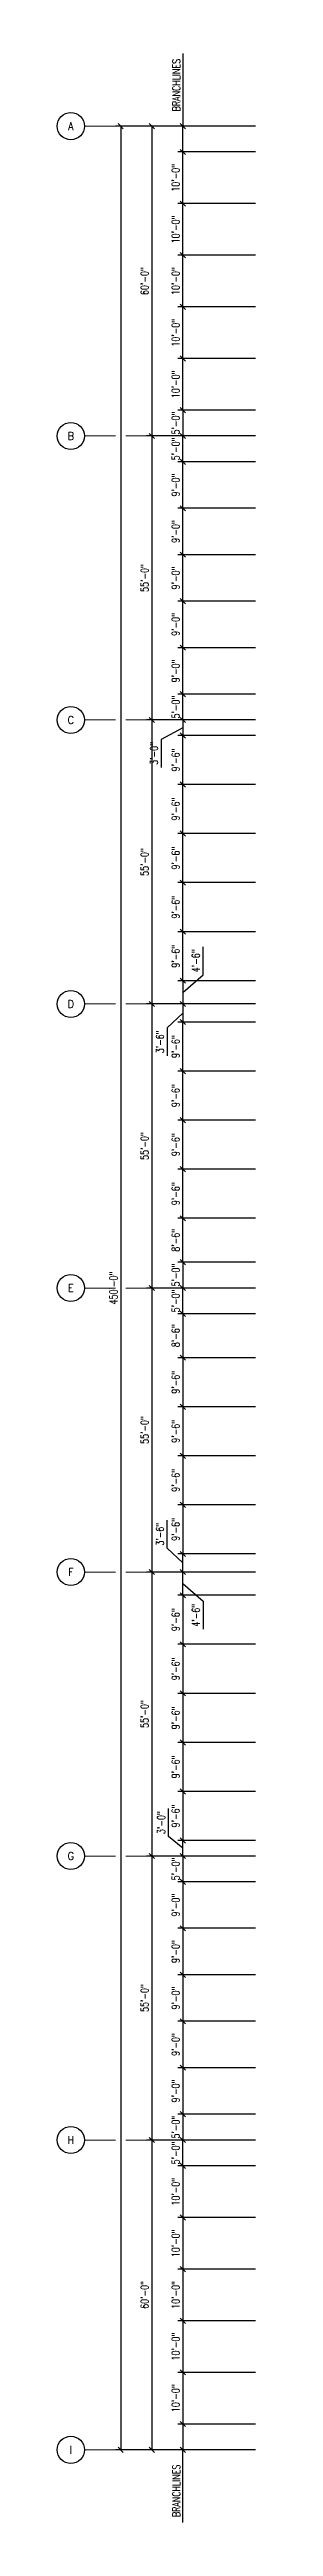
# Model space of a CAD drawing. Extents: x -14553 to 17595, y -13361 to 12610.
# Drawn here: x -1597 to -1114, y -5578 to 178 of the extents above; entities that cross this region are included whole.
import ezdxf
from ezdxf.enums import TextEntityAlignment as Align

# ---------------------------------------------------------------- set-up
doc = ezdxf.new("R2010")
doc.units = 0
doc.header["$LTSCALE"] = 0.5
doc.header["$MEASUREMENT"] = 0
doc.layers.get('0').update_dxf_attribs({"linetype": 'CONTINUOUS'})
doc.layers.get('DEFPOINTS').update_dxf_attribs({"linetype": 'CONTINUOUS'})
doc.layers.add('Dim-Grid', color=11, linetype='CONTINUOUS', lineweight=20)
doc.layers.add('Grid-Bubbles', color=2, linetype='CONTINUOUS')
doc.styles.add('SECTION-ATTRIB-BOLD', font='simplex.shx', dxfattribs={"width": 0.75})
doc.styles.get("Standard").update_dxf_attribs({"font": 'SIMPLEX.SHX', "width": 0.75})
doc.dimstyles.new('NMBS T192', dxfattribs={"dimscale": 192, "dimtxt": 0.09375, "dimasz": 0.0625, "dimexe": 0.0625, "dimexo": 0.125, "dimgap": 0.03125, "dimtad": 1, "dimdec": 4, "dimrnd": 0.0625, "dimzin": 3, "dimdsep": 46, "dimlunit": 4, "dimtxsty": 'Standard', "dimblk1": 'OBLIQUE', "dimblk2": 'OBLIQUE', "dimsah": 1, "dimcen": -0.125, "dimclrt": 2, "dimadec": 0, "dimazin": 0, "dimtfac": 0.625, "dimtdec": 4, "dimtmove": 0, "dimatfit": 2, "dimfxl": 0.0625, "dimtvp": 0.7, "dimtolj": 1, "dimtzin": 3, "dimarcsym": 0})

msp = doc.modelspace()

# ---------------------------------------------------------------- blocks, each defined once
blk = doc.blocks.new('Grid-Bub')
at = {"color": 0}
blk.add_circle((0, 0), 0.164, dxfattribs=at)
at = {"style": 'SECTION-ATTRIB-BOLD', "width": 0.875}
blk.add_attdef('LABEL', text='', height=0.0938, dxfattribs=at).set_placement((0, 0), align=Align.MIDDLE_CENTER)
blk = doc.blocks.new('_OBLIQUE')
at = {"color": 0, "linetype": 'ByBlock'}
blk.add_line((-0.5, -0.5), (0.5, 0.5), dxfattribs=at)
blk = doc.blocks.new('*D260')
at = {"layer": 'DEFPOINTS', "color": 0, "transparency": 16777216}
for p in [(-1113.7, 0), (-1377.7, -720), (-1113.7, -720)]:
    blk.add_point(p, dxfattribs=at)
at = {"layer": 'Dim-Grid', "color": 0, "lineweight": -2, "transparency": 16777216}
for p, q in [((-1137.7, 0), (-1389.7, 0)), ((-1377.7, 0), (-1377.7, -720)), ((-1137.7, -720), (-1389.7, -720))]:
    blk.add_line(p, q, dxfattribs=at)
at = {"layer": 'Dim-Grid', "color": 0, "lineweight": -2, "transparency": 16777216, "xscale": 12, "yscale": 12, "zscale": 12}
for p, rotation in [((-1377.7, 0), 90), ((-1377.7, -720), 270)]:
    blk.add_blockref('_OBLIQUE', p, dxfattribs=dict(at, rotation=rotation))
at = {"layer": 'Dim-Grid', "color": 2, "transparency": 16777216, "insert": (-1394.4, -360), "char_height": 18, "attachment_point": 5, "rotation": 90}
blk.add_mtext('\\A1;60\'-0"', dxfattribs=at)
blk = doc.blocks.new('*D261')
at = {"layer": 'DEFPOINTS', "color": 0, "transparency": 16777216}
for p in [(-1113.7, -720), (-1377.7, -1380), (-1113.7, -1380)]:
    blk.add_point(p, dxfattribs=at)
at = {"layer": 'Dim-Grid', "color": 0, "lineweight": -2, "transparency": 16777216}
for p, q in [((-1137.7, -720), (-1389.7, -720)), ((-1377.7, -720), (-1377.7, -1380)), ((-1137.7, -1380), (-1389.7, -1380))]:
    blk.add_line(p, q, dxfattribs=at)
at = {"layer": 'Dim-Grid', "color": 0, "lineweight": -2, "transparency": 16777216, "xscale": 12, "yscale": 12, "zscale": 12}
for p, rotation in [((-1377.7, -720), 90), ((-1377.7, -1380), 270)]:
    blk.add_blockref('_OBLIQUE', p, dxfattribs=dict(at, rotation=rotation))
at = {"layer": 'Dim-Grid', "color": 2, "transparency": 16777216, "insert": (-1394.4, -1050), "char_height": 18, "attachment_point": 5, "rotation": 90}
blk.add_mtext('\\A1;55\'-0"', dxfattribs=at)
blk = doc.blocks.new('*D262')
at = {"layer": 'DEFPOINTS', "color": 0, "transparency": 16777216}
for p in [(-1113.7, -1380), (-1377.7, -2040), (-1113.7, -2040)]:
    blk.add_point(p, dxfattribs=at)
at = {"layer": 'Dim-Grid', "color": 0, "lineweight": -2, "transparency": 16777216}
for p, q in [((-1137.7, -1380), (-1389.7, -1380)), ((-1377.7, -1380), (-1377.7, -2040)), ((-1137.7, -2040), (-1389.7, -2040))]:
    blk.add_line(p, q, dxfattribs=at)
at = {"layer": 'Dim-Grid', "color": 0, "lineweight": -2, "transparency": 16777216, "xscale": 12, "yscale": 12, "zscale": 12}
for p, rotation in [((-1377.7, -1380), 90), ((-1377.7, -2040), 270)]:
    blk.add_blockref('_OBLIQUE', p, dxfattribs=dict(at, rotation=rotation))
at = {"layer": 'Dim-Grid', "color": 2, "transparency": 16777216, "insert": (-1394.4, -1710), "char_height": 18, "attachment_point": 5, "rotation": 90}
blk.add_mtext('\\A1;55\'-0"', dxfattribs=at)
blk = doc.blocks.new('*D263')
at = {"layer": 'DEFPOINTS', "color": 0, "transparency": 16777216}
for p in [(-1113.7, -2040), (-1377.7, -2700), (-1113.7, -2700)]:
    blk.add_point(p, dxfattribs=at)
at = {"layer": 'Dim-Grid', "color": 0, "lineweight": -2, "transparency": 16777216}
for p, q in [((-1137.7, -2040), (-1389.7, -2040)), ((-1377.7, -2040), (-1377.7, -2700)), ((-1137.7, -2700), (-1389.7, -2700))]:
    blk.add_line(p, q, dxfattribs=at)
at = {"layer": 'Dim-Grid', "color": 0, "lineweight": -2, "transparency": 16777216, "xscale": 12, "yscale": 12, "zscale": 12}
for p, rotation in [((-1377.7, -2040), 90), ((-1377.7, -2700), 270)]:
    blk.add_blockref('_OBLIQUE', p, dxfattribs=dict(at, rotation=rotation))
at = {"layer": 'Dim-Grid', "color": 2, "transparency": 16777216, "insert": (-1394.4, -2370), "char_height": 18, "attachment_point": 5, "rotation": 90}
blk.add_mtext('\\A1;55\'-0"', dxfattribs=at)
blk = doc.blocks.new('*D264')
at = {"layer": 'DEFPOINTS', "color": 0, "transparency": 16777216}
for p in [(-1113.7, -2700), (-1377.7, -3360), (-1113.7, -3360)]:
    blk.add_point(p, dxfattribs=at)
at = {"layer": 'Dim-Grid', "color": 0, "lineweight": -2, "transparency": 16777216}
for p, q in [((-1137.7, -2700), (-1389.7, -2700)), ((-1377.7, -2700), (-1377.7, -3360)), ((-1137.7, -3360), (-1389.7, -3360))]:
    blk.add_line(p, q, dxfattribs=at)
at = {"layer": 'Dim-Grid', "color": 0, "lineweight": -2, "transparency": 16777216, "xscale": 12, "yscale": 12, "zscale": 12}
for p, rotation in [((-1377.7, -2700), 90), ((-1377.7, -3360), 270)]:
    blk.add_blockref('_OBLIQUE', p, dxfattribs=dict(at, rotation=rotation))
at = {"layer": 'Dim-Grid', "color": 2, "transparency": 16777216, "insert": (-1394.4, -3030), "char_height": 18, "attachment_point": 5, "rotation": 90}
blk.add_mtext('\\A1;55\'-0"', dxfattribs=at)
blk = doc.blocks.new('*D265')
at = {"layer": 'DEFPOINTS', "color": 0, "transparency": 16777216}
for p in [(-1113.7, -3360), (-1377.7, -4020), (-1113.7, -4020)]:
    blk.add_point(p, dxfattribs=at)
at = {"layer": 'Dim-Grid', "color": 0, "lineweight": -2, "transparency": 16777216}
for p, q in [((-1137.7, -3360), (-1389.7, -3360)), ((-1377.7, -3360), (-1377.7, -4020)), ((-1137.7, -4020), (-1389.7, -4020))]:
    blk.add_line(p, q, dxfattribs=at)
at = {"layer": 'Dim-Grid', "color": 0, "lineweight": -2, "transparency": 16777216, "xscale": 12, "yscale": 12, "zscale": 12}
for p, rotation in [((-1377.7, -3360), 90), ((-1377.7, -4020), 270)]:
    blk.add_blockref('_OBLIQUE', p, dxfattribs=dict(at, rotation=rotation))
at = {"layer": 'Dim-Grid', "color": 2, "transparency": 16777216, "insert": (-1394.4, -3690), "char_height": 18, "attachment_point": 5, "rotation": 90}
blk.add_mtext('\\A1;55\'-0"', dxfattribs=at)
blk = doc.blocks.new('*D266')
at = {"layer": 'DEFPOINTS', "color": 0, "transparency": 16777216}
for p in [(-1113.7, -4020), (-1377.7, -4680), (-1113.7, -4680)]:
    blk.add_point(p, dxfattribs=at)
at = {"layer": 'Dim-Grid', "color": 0, "lineweight": -2, "transparency": 16777216}
for p, q in [((-1137.7, -4020), (-1389.7, -4020)), ((-1377.7, -4020), (-1377.7, -4680)), ((-1137.7, -4680), (-1389.7, -4680))]:
    blk.add_line(p, q, dxfattribs=at)
at = {"layer": 'Dim-Grid', "color": 0, "lineweight": -2, "transparency": 16777216, "xscale": 12, "yscale": 12, "zscale": 12}
for p, rotation in [((-1377.7, -4020), 90), ((-1377.7, -4680), 270)]:
    blk.add_blockref('_OBLIQUE', p, dxfattribs=dict(at, rotation=rotation))
at = {"layer": 'Dim-Grid', "color": 2, "transparency": 16777216, "insert": (-1394.4, -4350), "char_height": 18, "attachment_point": 5, "rotation": 90}
blk.add_mtext('\\A1;55\'-0"', dxfattribs=at)
blk = doc.blocks.new('*D267')
at = {"layer": 'DEFPOINTS', "color": 0, "transparency": 16777216}
for p in [(-1113.7, -4680), (-1377.7, -5400), (-1113.7, -5400)]:
    blk.add_point(p, dxfattribs=at)
at = {"layer": 'Dim-Grid', "color": 0, "lineweight": -2, "transparency": 16777216}
for p, q in [((-1137.7, -4680), (-1389.7, -4680)), ((-1377.7, -4680), (-1377.7, -5400)), ((-1137.7, -5400), (-1389.7, -5400))]:
    blk.add_line(p, q, dxfattribs=at)
at = {"layer": 'Dim-Grid', "color": 0, "lineweight": -2, "transparency": 16777216, "xscale": 12, "yscale": 12, "zscale": 12}
for p, rotation in [((-1377.7, -4680), 90), ((-1377.7, -5400), 270)]:
    blk.add_blockref('_OBLIQUE', p, dxfattribs=dict(at, rotation=rotation))
at = {"layer": 'Dim-Grid', "color": 2, "transparency": 16777216, "insert": (-1394.4, -5040), "char_height": 18, "attachment_point": 5, "rotation": 90}
blk.add_mtext('\\A1;60\'-0"', dxfattribs=at)
blk = doc.blocks.new('*D268')
at = {"layer": 'DEFPOINTS', "color": 0, "transparency": 16777216}
for p in [(-1113.7, 0), (-1449.7, -5400), (-1113.7, -5400)]:
    blk.add_point(p, dxfattribs=at)
at = {"layer": 'Dim-Grid', "color": 0, "lineweight": -2, "transparency": 16777216}
for p, q in [((-1137.7, 0), (-1461.7, 0)), ((-1449.7, 0), (-1449.7, -5400)), ((-1137.7, -5400), (-1461.7, -5400))]:
    blk.add_line(p, q, dxfattribs=at)
at = {"layer": 'Dim-Grid', "color": 0, "lineweight": -2, "transparency": 16777216, "xscale": 12, "yscale": 12, "zscale": 12}
for p, rotation in [((-1449.7, 0), 90), ((-1449.7, -5400), 270)]:
    blk.add_blockref('_OBLIQUE', p, dxfattribs=dict(at, rotation=rotation))
at = {"layer": 'Dim-Grid', "color": 2, "transparency": 16777216, "insert": (-1466.4, -2700), "char_height": 18, "attachment_point": 5, "rotation": 90}
blk.add_mtext('\\A1;450\'-0"', dxfattribs=at)
blk = doc.blocks.new('*D253')
at = {"layer": 'DEFPOINTS', "color": 0, "transparency": 16777216}
for p in [(-1113.7, -1380), (-1305.7, -1416), (-1113.7, -1416)]:
    blk.add_point(p, dxfattribs=at)
at = {"layer": 'Dim-Grid', "color": 0, "lineweight": -2, "transparency": 16777216}
for p, q in [((-1137.7, -1380), (-1317.7, -1380)), ((-1305.7, -1380), (-1305.7, -1416)), ((-1305.7, -1398), (-1355.7, -1425.1)), ((-1355.7, -1425.1), (-1355.7, -1490.5)), ((-1137.7, -1416), (-1317.7, -1416))]:
    blk.add_line(p, q, dxfattribs=at)
at = {"layer": 'Dim-Grid', "color": 0, "lineweight": -2, "transparency": 16777216, "xscale": 12, "yscale": 12, "zscale": 12}
for p, rotation in [((-1305.7, -1380), 90), ((-1305.7, -1416), 270)]:
    blk.add_blockref('_OBLIQUE', p, dxfattribs=dict(at, rotation=rotation))
at = {"layer": 'Dim-Grid', "color": 2, "transparency": 16777216, "insert": (-1372.4, -1457.8), "char_height": 18, "attachment_point": 5, "rotation": 90}
blk.add_mtext('\\A1;3\'-0"', dxfattribs=at)
blk = doc.blocks.new('*D254')
at = {"layer": 'DEFPOINTS', "color": 0, "transparency": 16777216}
for p in [(-1305.7, -1320), (-1113.7, -1320), (-1113.7, -1380)]:
    blk.add_point(p, dxfattribs=at)
at = {"layer": 'Dim-Grid', "color": 0, "lineweight": -2, "transparency": 16777216}
for p, q in [((-1137.7, -1320), (-1317.7, -1320)), ((-1305.7, -1380), (-1305.7, -1320)), ((-1137.7, -1380), (-1317.7, -1380))]:
    blk.add_line(p, q, dxfattribs=at)
at = {"layer": 'Dim-Grid', "color": 0, "lineweight": -2, "transparency": 16777216, "xscale": 12, "yscale": 12, "zscale": 12}
for p, rotation in [((-1305.7, -1320), 90), ((-1305.7, -1380), 270)]:
    blk.add_blockref('_OBLIQUE', p, dxfattribs=dict(at, rotation=rotation))
at = {"layer": 'Dim-Grid', "color": 2, "transparency": 16777216, "insert": (-1322.4, -1350), "char_height": 18, "attachment_point": 5, "rotation": 90}
blk.add_mtext('\\A1;5\'-0"', dxfattribs=at)
blk = doc.blocks.new('*D269')
at = {"layer": 'DEFPOINTS', "color": 0, "transparency": 16777216}
for p in [(-1305.7, -1212), (-1113.7, -1212), (-1113.7, -1320)]:
    blk.add_point(p, dxfattribs=at)
at = {"layer": 'Dim-Grid', "color": 0, "lineweight": -2, "transparency": 16777216}
for p, q in [((-1137.7, -1212), (-1317.7, -1212)), ((-1305.7, -1320), (-1305.7, -1212)), ((-1137.7, -1320), (-1317.7, -1320))]:
    blk.add_line(p, q, dxfattribs=at)
at = {"layer": 'Dim-Grid', "color": 0, "lineweight": -2, "transparency": 16777216, "xscale": 12, "yscale": 12, "zscale": 12}
for p, rotation in [((-1305.7, -1212), 90), ((-1305.7, -1320), 270)]:
    blk.add_blockref('_OBLIQUE', p, dxfattribs=dict(at, rotation=rotation))
at = {"layer": 'Dim-Grid', "color": 2, "transparency": 16777216, "insert": (-1322.4, -1266), "char_height": 18, "attachment_point": 5, "rotation": 90}
blk.add_mtext('\\A1;9\'-0"', dxfattribs=at)
blk = doc.blocks.new('*D270')
at = {"layer": 'DEFPOINTS', "color": 0, "transparency": 16777216}
for p in [(-1305.7, -1104), (-1113.7, -1104), (-1113.7, -1212)]:
    blk.add_point(p, dxfattribs=at)
at = {"layer": 'Dim-Grid', "color": 0, "lineweight": -2, "transparency": 16777216}
for p, q in [((-1137.7, -1104), (-1317.7, -1104)), ((-1305.7, -1212), (-1305.7, -1104)), ((-1137.7, -1212), (-1317.7, -1212))]:
    blk.add_line(p, q, dxfattribs=at)
at = {"layer": 'Dim-Grid', "color": 0, "lineweight": -2, "transparency": 16777216, "xscale": 12, "yscale": 12, "zscale": 12}
for p, rotation in [((-1305.7, -1104), 90), ((-1305.7, -1212), 270)]:
    blk.add_blockref('_OBLIQUE', p, dxfattribs=dict(at, rotation=rotation))
at = {"layer": 'Dim-Grid', "color": 2, "transparency": 16777216, "insert": (-1322.4, -1158), "char_height": 18, "attachment_point": 5, "rotation": 90}
blk.add_mtext('\\A1;9\'-0"', dxfattribs=at)
blk = doc.blocks.new('*D271')
at = {"layer": 'DEFPOINTS', "color": 0, "transparency": 16777216}
for p in [(-1305.7, -996), (-1113.7, -996), (-1113.7, -1104)]:
    blk.add_point(p, dxfattribs=at)
at = {"layer": 'Dim-Grid', "color": 0, "lineweight": -2, "transparency": 16777216}
for p, q in [((-1137.7, -996), (-1317.7, -996)), ((-1305.7, -1104), (-1305.7, -996)), ((-1137.7, -1104), (-1317.7, -1104))]:
    blk.add_line(p, q, dxfattribs=at)
at = {"layer": 'Dim-Grid', "color": 0, "lineweight": -2, "transparency": 16777216, "xscale": 12, "yscale": 12, "zscale": 12}
for p, rotation in [((-1305.7, -996), 90), ((-1305.7, -1104), 270)]:
    blk.add_blockref('_OBLIQUE', p, dxfattribs=dict(at, rotation=rotation))
at = {"layer": 'Dim-Grid', "color": 2, "transparency": 16777216, "insert": (-1322.4, -1050), "char_height": 18, "attachment_point": 5, "rotation": 90}
blk.add_mtext('\\A1;9\'-0"', dxfattribs=at)
blk = doc.blocks.new('*D272')
at = {"layer": 'DEFPOINTS', "color": 0, "transparency": 16777216}
for p in [(-1305.7, -888), (-1113.7, -888), (-1113.7, -996)]:
    blk.add_point(p, dxfattribs=at)
at = {"layer": 'Dim-Grid', "color": 0, "lineweight": -2, "transparency": 16777216}
for p, q in [((-1137.7, -888), (-1317.7, -888)), ((-1305.7, -996), (-1305.7, -888)), ((-1137.7, -996), (-1317.7, -996))]:
    blk.add_line(p, q, dxfattribs=at)
at = {"layer": 'Dim-Grid', "color": 0, "lineweight": -2, "transparency": 16777216, "xscale": 12, "yscale": 12, "zscale": 12}
for p, rotation in [((-1305.7, -888), 90), ((-1305.7, -996), 270)]:
    blk.add_blockref('_OBLIQUE', p, dxfattribs=dict(at, rotation=rotation))
at = {"layer": 'Dim-Grid', "color": 2, "transparency": 16777216, "insert": (-1322.4, -942), "char_height": 18, "attachment_point": 5, "rotation": 90}
blk.add_mtext('\\A1;9\'-0"', dxfattribs=at)
blk = doc.blocks.new('*D273')
at = {"layer": 'DEFPOINTS', "color": 0, "transparency": 16777216}
for p in [(-1305.7, -780), (-1113.7, -780), (-1113.7, -888)]:
    blk.add_point(p, dxfattribs=at)
at = {"layer": 'Dim-Grid', "color": 0, "lineweight": -2, "transparency": 16777216}
for p, q in [((-1137.7, -780), (-1317.7, -780)), ((-1305.7, -888), (-1305.7, -780)), ((-1137.7, -888), (-1317.7, -888))]:
    blk.add_line(p, q, dxfattribs=at)
at = {"layer": 'Dim-Grid', "color": 0, "lineweight": -2, "transparency": 16777216, "xscale": 12, "yscale": 12, "zscale": 12}
for p, rotation in [((-1305.7, -780), 90), ((-1305.7, -888), 270)]:
    blk.add_blockref('_OBLIQUE', p, dxfattribs=dict(at, rotation=rotation))
at = {"layer": 'Dim-Grid', "color": 2, "transparency": 16777216, "insert": (-1322.4, -834), "char_height": 18, "attachment_point": 5, "rotation": 90}
blk.add_mtext('\\A1;9\'-0"', dxfattribs=at)
blk = doc.blocks.new('*D274')
at = {"layer": 'DEFPOINTS', "color": 0, "transparency": 16777216}
for p in [(-1305.7, -720), (-1113.7, -720), (-1113.7, -780)]:
    blk.add_point(p, dxfattribs=at)
at = {"layer": 'Dim-Grid', "color": 0, "lineweight": -2, "transparency": 16777216}
for p, q in [((-1137.7, -720), (-1317.7, -720)), ((-1305.7, -780), (-1305.7, -720)), ((-1137.7, -780), (-1317.7, -780))]:
    blk.add_line(p, q, dxfattribs=at)
at = {"layer": 'Dim-Grid', "color": 0, "lineweight": -2, "transparency": 16777216, "xscale": 12, "yscale": 12, "zscale": 12}
for p, rotation in [((-1305.7, -720), 90), ((-1305.7, -780), 270)]:
    blk.add_blockref('_OBLIQUE', p, dxfattribs=dict(at, rotation=rotation))
at = {"layer": 'Dim-Grid', "color": 2, "transparency": 16777216, "insert": (-1322.4, -750), "char_height": 18, "attachment_point": 5, "rotation": 90}
blk.add_mtext('\\A1;5\'-0"', dxfattribs=at)
blk = doc.blocks.new('*D275')
at = {"layer": 'DEFPOINTS', "color": 0, "transparency": 16777216}
for p in [(-1113.7, -660), (-1305.7, -720), (-1113.7, -720)]:
    blk.add_point(p, dxfattribs=at)
at = {"layer": 'Dim-Grid', "color": 0, "lineweight": -2, "transparency": 16777216}
for p, q in [((-1137.7, -660), (-1317.7, -660)), ((-1305.7, -660), (-1305.7, -720)), ((-1137.7, -720), (-1317.7, -720))]:
    blk.add_line(p, q, dxfattribs=at)
at = {"layer": 'Dim-Grid', "color": 0, "lineweight": -2, "transparency": 16777216, "xscale": 12, "yscale": 12, "zscale": 12}
for p, rotation in [((-1305.7, -660), 90), ((-1305.7, -720), 270)]:
    blk.add_blockref('_OBLIQUE', p, dxfattribs=dict(at, rotation=rotation))
at = {"layer": 'Dim-Grid', "color": 2, "transparency": 16777216, "insert": (-1322.4, -690), "char_height": 18, "attachment_point": 5, "rotation": 90}
blk.add_mtext('\\A1;5\'-0"', dxfattribs=at)
blk = doc.blocks.new('*D276')
at = {"layer": 'DEFPOINTS', "color": 0, "transparency": 16777216}
for p in [(-1305.7, -540), (-1113.7, -540), (-1113.7, -660)]:
    blk.add_point(p, dxfattribs=at)
at = {"layer": 'Dim-Grid', "color": 0, "lineweight": -2, "transparency": 16777216}
for p, q in [((-1137.7, -540), (-1317.7, -540)), ((-1305.7, -660), (-1305.7, -540)), ((-1137.7, -660), (-1317.7, -660))]:
    blk.add_line(p, q, dxfattribs=at)
at = {"layer": 'Dim-Grid', "color": 0, "lineweight": -2, "transparency": 16777216, "xscale": 12, "yscale": 12, "zscale": 12}
for p, rotation in [((-1305.7, -540), 90), ((-1305.7, -660), 270)]:
    blk.add_blockref('_OBLIQUE', p, dxfattribs=dict(at, rotation=rotation))
at = {"layer": 'Dim-Grid', "color": 2, "transparency": 16777216, "insert": (-1322.4, -600), "char_height": 18, "attachment_point": 5, "rotation": 90}
blk.add_mtext('\\A1;10\'-0"', dxfattribs=at)
blk = doc.blocks.new('*D277')
at = {"layer": 'DEFPOINTS', "color": 0, "transparency": 16777216}
for p in [(-1305.7, -420), (-1113.7, -420), (-1113.7, -540)]:
    blk.add_point(p, dxfattribs=at)
at = {"layer": 'Dim-Grid', "color": 0, "lineweight": -2, "transparency": 16777216}
for p, q in [((-1137.7, -420), (-1317.7, -420)), ((-1305.7, -540), (-1305.7, -420)), ((-1137.7, -540), (-1317.7, -540))]:
    blk.add_line(p, q, dxfattribs=at)
at = {"layer": 'Dim-Grid', "color": 0, "lineweight": -2, "transparency": 16777216, "xscale": 12, "yscale": 12, "zscale": 12}
for p, rotation in [((-1305.7, -420), 90), ((-1305.7, -540), 270)]:
    blk.add_blockref('_OBLIQUE', p, dxfattribs=dict(at, rotation=rotation))
at = {"layer": 'Dim-Grid', "color": 2, "transparency": 16777216, "insert": (-1322.4, -480), "char_height": 18, "attachment_point": 5, "rotation": 90}
blk.add_mtext('\\A1;10\'-0"', dxfattribs=at)
blk = doc.blocks.new('*D278')
at = {"layer": 'DEFPOINTS', "color": 0, "transparency": 16777216}
for p in [(-1305.7, -300), (-1113.7, -300), (-1113.7, -420)]:
    blk.add_point(p, dxfattribs=at)
at = {"layer": 'Dim-Grid', "color": 0, "lineweight": -2, "transparency": 16777216}
for p, q in [((-1137.7, -300), (-1317.7, -300)), ((-1305.7, -420), (-1305.7, -300)), ((-1137.7, -420), (-1317.7, -420))]:
    blk.add_line(p, q, dxfattribs=at)
at = {"layer": 'Dim-Grid', "color": 0, "lineweight": -2, "transparency": 16777216, "xscale": 12, "yscale": 12, "zscale": 12}
for p, rotation in [((-1305.7, -300), 90), ((-1305.7, -420), 270)]:
    blk.add_blockref('_OBLIQUE', p, dxfattribs=dict(at, rotation=rotation))
at = {"layer": 'Dim-Grid', "color": 2, "transparency": 16777216, "insert": (-1322.4, -360), "char_height": 18, "attachment_point": 5, "rotation": 90}
blk.add_mtext('\\A1;10\'-0"', dxfattribs=at)
blk = doc.blocks.new('*D255')
at = {"layer": 'DEFPOINTS', "color": 0, "transparency": 16777216}
for p in [(-1305.7, -180), (-1113.7, -180), (-1113.7, -300)]:
    blk.add_point(p, dxfattribs=at)
at = {"layer": 'Dim-Grid', "color": 0, "lineweight": -2, "transparency": 16777216}
for p, q in [((-1137.7, -180), (-1317.7, -180)), ((-1305.7, -300), (-1305.7, -180)), ((-1137.7, -300), (-1317.7, -300))]:
    blk.add_line(p, q, dxfattribs=at)
at = {"layer": 'Dim-Grid', "color": 0, "lineweight": -2, "transparency": 16777216, "xscale": 12, "yscale": 12, "zscale": 12}
for p, rotation in [((-1305.7, -180), 90), ((-1305.7, -300), 270)]:
    blk.add_blockref('_OBLIQUE', p, dxfattribs=dict(at, rotation=rotation))
at = {"layer": 'Dim-Grid', "color": 2, "transparency": 16777216, "insert": (-1322.4, -240), "char_height": 18, "attachment_point": 5, "rotation": 90}
blk.add_mtext('\\A1;10\'-0"', dxfattribs=at)
blk = doc.blocks.new('*D256')
at = {"layer": 'DEFPOINTS', "color": 0, "transparency": 16777216}
for p in [(-1305.7, -60), (-1113.7, -60), (-1113.7, -180)]:
    blk.add_point(p, dxfattribs=at)
at = {"layer": 'Dim-Grid', "color": 0, "lineweight": -2, "transparency": 16777216}
for p, q in [((-1137.7, -60), (-1317.7, -60)), ((-1305.7, -180), (-1305.7, -60)), ((-1137.7, -180), (-1317.7, -180))]:
    blk.add_line(p, q, dxfattribs=at)
at = {"layer": 'Dim-Grid', "color": 0, "lineweight": -2, "transparency": 16777216, "xscale": 12, "yscale": 12, "zscale": 12}
for p, rotation in [((-1305.7, -60), 90), ((-1305.7, -180), 270)]:
    blk.add_blockref('_OBLIQUE', p, dxfattribs=dict(at, rotation=rotation))
at = {"layer": 'Dim-Grid', "color": 2, "transparency": 16777216, "insert": (-1322.4, -120), "char_height": 18, "attachment_point": 5, "rotation": 90}
blk.add_mtext('\\A1;10\'-0"', dxfattribs=at)
blk = doc.blocks.new('*D257')
at = {"layer": 'DEFPOINTS', "color": 0, "transparency": 16777216}
for p in [(-1305.7, -1416), (-1113.7, -1416), (-1113.7, -1530)]:
    blk.add_point(p, dxfattribs=at)
at = {"layer": 'Dim-Grid', "color": 0, "lineweight": -2, "transparency": 16777216}
for p, q in [((-1137.7, -1416), (-1317.7, -1416)), ((-1305.7, -1530), (-1305.7, -1416)), ((-1137.7, -1530), (-1317.7, -1530))]:
    blk.add_line(p, q, dxfattribs=at)
at = {"layer": 'Dim-Grid', "color": 0, "lineweight": -2, "transparency": 16777216, "xscale": 12, "yscale": 12, "zscale": 12}
for p, rotation in [((-1305.7, -1416), 90), ((-1305.7, -1530), 270)]:
    blk.add_blockref('_OBLIQUE', p, dxfattribs=dict(at, rotation=rotation))
at = {"layer": 'Dim-Grid', "color": 2, "transparency": 16777216, "insert": (-1322.4, -1473), "char_height": 18, "attachment_point": 5, "rotation": 90}
blk.add_mtext('\\A1;9\'-6"', dxfattribs=at)
blk = doc.blocks.new('*D258')
at = {"layer": 'DEFPOINTS', "color": 0, "transparency": 16777216}
for p in [(-1305.7, -1530), (-1113.7, -1530), (-1113.7, -1644)]:
    blk.add_point(p, dxfattribs=at)
at = {"layer": 'Dim-Grid', "color": 0, "lineweight": -2, "transparency": 16777216}
for p, q in [((-1137.7, -1530), (-1317.7, -1530)), ((-1305.7, -1644), (-1305.7, -1530)), ((-1137.7, -1644), (-1317.7, -1644))]:
    blk.add_line(p, q, dxfattribs=at)
at = {"layer": 'Dim-Grid', "color": 0, "lineweight": -2, "transparency": 16777216, "xscale": 12, "yscale": 12, "zscale": 12}
for p, rotation in [((-1305.7, -1530), 90), ((-1305.7, -1644), 270)]:
    blk.add_blockref('_OBLIQUE', p, dxfattribs=dict(at, rotation=rotation))
at = {"layer": 'Dim-Grid', "color": 2, "transparency": 16777216, "insert": (-1322.4, -1587), "char_height": 18, "attachment_point": 5, "rotation": 90}
blk.add_mtext('\\A1;9\'-6"', dxfattribs=at)
blk = doc.blocks.new('*D259')
at = {"layer": 'DEFPOINTS', "color": 0, "transparency": 16777216}
for p in [(-1305.7, -1644), (-1113.7, -1644), (-1113.7, -1758)]:
    blk.add_point(p, dxfattribs=at)
at = {"layer": 'Dim-Grid', "color": 0, "lineweight": -2, "transparency": 16777216}
for p, q in [((-1137.7, -1644), (-1317.7, -1644)), ((-1305.7, -1758), (-1305.7, -1644)), ((-1137.7, -1758), (-1317.7, -1758))]:
    blk.add_line(p, q, dxfattribs=at)
at = {"layer": 'Dim-Grid', "color": 0, "lineweight": -2, "transparency": 16777216, "xscale": 12, "yscale": 12, "zscale": 12}
for p, rotation in [((-1305.7, -1644), 90), ((-1305.7, -1758), 270)]:
    blk.add_blockref('_OBLIQUE', p, dxfattribs=dict(at, rotation=rotation))
at = {"layer": 'Dim-Grid', "color": 2, "transparency": 16777216, "insert": (-1322.4, -1701), "char_height": 18, "attachment_point": 5, "rotation": 90}
blk.add_mtext('\\A1;9\'-6"', dxfattribs=at)
blk = doc.blocks.new('*D279')
at = {"layer": 'DEFPOINTS', "color": 0, "transparency": 16777216}
for p in [(-1305.7, -1758), (-1113.7, -1758), (-1113.7, -1872)]:
    blk.add_point(p, dxfattribs=at)
at = {"layer": 'Dim-Grid', "color": 0, "lineweight": -2, "transparency": 16777216}
for p, q in [((-1137.7, -1758), (-1317.7, -1758)), ((-1305.7, -1872), (-1305.7, -1758)), ((-1137.7, -1872), (-1317.7, -1872))]:
    blk.add_line(p, q, dxfattribs=at)
at = {"layer": 'Dim-Grid', "color": 0, "lineweight": -2, "transparency": 16777216, "xscale": 12, "yscale": 12, "zscale": 12}
for p, rotation in [((-1305.7, -1758), 90), ((-1305.7, -1872), 270)]:
    blk.add_blockref('_OBLIQUE', p, dxfattribs=dict(at, rotation=rotation))
at = {"layer": 'Dim-Grid', "color": 2, "transparency": 16777216, "insert": (-1322.4, -1815), "char_height": 18, "attachment_point": 5, "rotation": 90}
blk.add_mtext('\\A1;9\'-6"', dxfattribs=at)
blk = doc.blocks.new('*D280')
at = {"layer": 'DEFPOINTS', "color": 0, "transparency": 16777216}
for p in [(-1305.7, -1872), (-1113.7, -1872), (-1113.7, -1986)]:
    blk.add_point(p, dxfattribs=at)
at = {"layer": 'Dim-Grid', "color": 0, "lineweight": -2, "transparency": 16777216}
for p, q in [((-1137.7, -1872), (-1317.7, -1872)), ((-1305.7, -1986), (-1305.7, -1872)), ((-1137.7, -1986), (-1317.7, -1986))]:
    blk.add_line(p, q, dxfattribs=at)
at = {"layer": 'Dim-Grid', "color": 0, "lineweight": -2, "transparency": 16777216, "xscale": 12, "yscale": 12, "zscale": 12}
for p, rotation in [((-1305.7, -1872), 90), ((-1305.7, -1986), 270)]:
    blk.add_blockref('_OBLIQUE', p, dxfattribs=dict(at, rotation=rotation))
at = {"layer": 'Dim-Grid', "color": 2, "transparency": 16777216, "insert": (-1322.4, -1929), "char_height": 18, "attachment_point": 5, "rotation": 90}
blk.add_mtext('\\A1;9\'-6"', dxfattribs=at)
blk = doc.blocks.new('*D281')
at = {"layer": 'DEFPOINTS', "color": 0, "transparency": 16777216}
for p in [(-1113.7, -1986), (-1305.7, -2040), (-1113.7, -2040)]:
    blk.add_point(p, dxfattribs=at)
at = {"layer": 'Dim-Grid', "color": 0, "lineweight": -2, "transparency": 16777216}
for p, q in [((-1258.9, -1972.2), (-1258.9, -1906.9)), ((-1137.7, -1986), (-1317.7, -1986)), ((-1305.7, -2013), (-1258.9, -1972.2)), ((-1305.7, -1986), (-1305.7, -2040)), ((-1137.7, -2040), (-1317.7, -2040))]:
    blk.add_line(p, q, dxfattribs=at)
at = {"layer": 'Dim-Grid', "color": 0, "lineweight": -2, "transparency": 16777216, "xscale": 12, "yscale": 12, "zscale": 12}
for p, rotation in [((-1305.7, -1986), 90), ((-1305.7, -2040), 270)]:
    blk.add_blockref('_OBLIQUE', p, dxfattribs=dict(at, rotation=rotation))
at = {"layer": 'Dim-Grid', "color": 2, "transparency": 16777216, "insert": (-1275.6, -1939.6), "char_height": 18, "attachment_point": 5, "rotation": 90}
blk.add_mtext('\\A1;4\'-6"', dxfattribs=at)
blk = doc.blocks.new('*D282')
at = {"layer": 'DEFPOINTS', "color": 0, "transparency": 16777216}
for p in [(-1113.7, -2040), (-1305.7, -2082), (-1113.7, -2082)]:
    blk.add_point(p, dxfattribs=at)
at = {"layer": 'Dim-Grid', "color": 0, "lineweight": -2, "transparency": 16777216}
for p, q in [((-1305.7, -2061), (-1342.1, -2095.3)), ((-1137.7, -2040), (-1317.7, -2040)), ((-1305.7, -2040), (-1305.7, -2082)), ((-1342.1, -2095.3), (-1342.1, -2160.6)), ((-1137.7, -2082), (-1317.7, -2082))]:
    blk.add_line(p, q, dxfattribs=at)
at = {"layer": 'Dim-Grid', "color": 0, "lineweight": -2, "transparency": 16777216, "xscale": 12, "yscale": 12, "zscale": 12}
for p, rotation in [((-1305.7, -2040), 90), ((-1305.7, -2082), 270)]:
    blk.add_blockref('_OBLIQUE', p, dxfattribs=dict(at, rotation=rotation))
at = {"layer": 'Dim-Grid', "color": 2, "transparency": 16777216, "insert": (-1358.9, -2127.9), "char_height": 18, "attachment_point": 5, "rotation": 90}
blk.add_mtext('\\A1;3\'-6"', dxfattribs=at)
blk = doc.blocks.new('*D283')
at = {"layer": 'DEFPOINTS', "color": 0, "transparency": 16777216}
for p in [(-1305.7, -2082), (-1113.7, -2082), (-1113.7, -2196)]:
    blk.add_point(p, dxfattribs=at)
at = {"layer": 'Dim-Grid', "color": 0, "lineweight": -2, "transparency": 16777216}
for p, q in [((-1137.7, -2082), (-1317.7, -2082)), ((-1305.7, -2196), (-1305.7, -2082)), ((-1137.7, -2196), (-1317.7, -2196))]:
    blk.add_line(p, q, dxfattribs=at)
at = {"layer": 'Dim-Grid', "color": 0, "lineweight": -2, "transparency": 16777216, "xscale": 12, "yscale": 12, "zscale": 12}
for p, rotation in [((-1305.7, -2082), 90), ((-1305.7, -2196), 270)]:
    blk.add_blockref('_OBLIQUE', p, dxfattribs=dict(at, rotation=rotation))
at = {"layer": 'Dim-Grid', "color": 2, "transparency": 16777216, "insert": (-1322.4, -2139), "char_height": 18, "attachment_point": 5, "rotation": 90}
blk.add_mtext('\\A1;9\'-6"', dxfattribs=at)
blk = doc.blocks.new('*D284')
at = {"layer": 'DEFPOINTS', "color": 0, "transparency": 16777216}
for p in [(-1305.7, -2196), (-1113.7, -2196), (-1113.7, -2310)]:
    blk.add_point(p, dxfattribs=at)
at = {"layer": 'Dim-Grid', "color": 0, "lineweight": -2, "transparency": 16777216}
for p, q in [((-1137.7, -2196), (-1317.7, -2196)), ((-1305.7, -2310), (-1305.7, -2196)), ((-1137.7, -2310), (-1317.7, -2310))]:
    blk.add_line(p, q, dxfattribs=at)
at = {"layer": 'Dim-Grid', "color": 0, "lineweight": -2, "transparency": 16777216, "xscale": 12, "yscale": 12, "zscale": 12}
for p, rotation in [((-1305.7, -2196), 90), ((-1305.7, -2310), 270)]:
    blk.add_blockref('_OBLIQUE', p, dxfattribs=dict(at, rotation=rotation))
at = {"layer": 'Dim-Grid', "color": 2, "transparency": 16777216, "insert": (-1322.4, -2253), "char_height": 18, "attachment_point": 5, "rotation": 90}
blk.add_mtext('\\A1;9\'-6"', dxfattribs=at)
blk = doc.blocks.new('*D285')
at = {"layer": 'DEFPOINTS', "color": 0, "transparency": 16777216}
for p in [(-1305.7, -2310), (-1113.7, -2310), (-1113.7, -2424)]:
    blk.add_point(p, dxfattribs=at)
at = {"layer": 'Dim-Grid', "color": 0, "lineweight": -2, "transparency": 16777216}
for p, q in [((-1137.7, -2310), (-1317.7, -2310)), ((-1305.7, -2424), (-1305.7, -2310)), ((-1137.7, -2424), (-1317.7, -2424))]:
    blk.add_line(p, q, dxfattribs=at)
at = {"layer": 'Dim-Grid', "color": 0, "lineweight": -2, "transparency": 16777216, "xscale": 12, "yscale": 12, "zscale": 12}
for p, rotation in [((-1305.7, -2310), 90), ((-1305.7, -2424), 270)]:
    blk.add_blockref('_OBLIQUE', p, dxfattribs=dict(at, rotation=rotation))
at = {"layer": 'Dim-Grid', "color": 2, "transparency": 16777216, "insert": (-1322.4, -2367), "char_height": 18, "attachment_point": 5, "rotation": 90}
blk.add_mtext('\\A1;9\'-6"', dxfattribs=at)
blk = doc.blocks.new('*D286')
at = {"layer": 'DEFPOINTS', "color": 0, "transparency": 16777216}
for p in [(-1305.7, -2424), (-1113.7, -2424), (-1113.7, -2538)]:
    blk.add_point(p, dxfattribs=at)
at = {"layer": 'Dim-Grid', "color": 0, "lineweight": -2, "transparency": 16777216}
for p, q in [((-1137.7, -2424), (-1317.7, -2424)), ((-1305.7, -2538), (-1305.7, -2424)), ((-1137.7, -2538), (-1317.7, -2538))]:
    blk.add_line(p, q, dxfattribs=at)
at = {"layer": 'Dim-Grid', "color": 0, "lineweight": -2, "transparency": 16777216, "xscale": 12, "yscale": 12, "zscale": 12}
for p, rotation in [((-1305.7, -2424), 90), ((-1305.7, -2538), 270)]:
    blk.add_blockref('_OBLIQUE', p, dxfattribs=dict(at, rotation=rotation))
at = {"layer": 'Dim-Grid', "color": 2, "transparency": 16777216, "insert": (-1322.4, -2481), "char_height": 18, "attachment_point": 5, "rotation": 90}
blk.add_mtext('\\A1;9\'-6"', dxfattribs=at)
blk = doc.blocks.new('*D287')
at = {"layer": 'DEFPOINTS', "color": 0, "transparency": 16777216}
for p in [(-1305.7, -2538), (-1113.7, -2538), (-1113.7, -2640)]:
    blk.add_point(p, dxfattribs=at)
at = {"layer": 'Dim-Grid', "color": 0, "lineweight": -2, "transparency": 16777216}
for p, q in [((-1137.7, -2538), (-1317.7, -2538)), ((-1305.7, -2640), (-1305.7, -2538)), ((-1137.7, -2640), (-1317.7, -2640))]:
    blk.add_line(p, q, dxfattribs=at)
at = {"layer": 'Dim-Grid', "color": 0, "lineweight": -2, "transparency": 16777216, "xscale": 12, "yscale": 12, "zscale": 12}
for p, rotation in [((-1305.7, -2538), 90), ((-1305.7, -2640), 270)]:
    blk.add_blockref('_OBLIQUE', p, dxfattribs=dict(at, rotation=rotation))
at = {"layer": 'Dim-Grid', "color": 2, "transparency": 16777216, "insert": (-1322.4, -2589), "char_height": 18, "attachment_point": 5, "rotation": 90}
blk.add_mtext('\\A1;8\'-6"', dxfattribs=at)
blk = doc.blocks.new('*D288')
at = {"layer": 'DEFPOINTS', "color": 0, "transparency": 16777216}
for p in [(-1113.7, -2640), (-1305.7, -2700), (-1113.7, -2700)]:
    blk.add_point(p, dxfattribs=at)
at = {"layer": 'Dim-Grid', "color": 0, "lineweight": -2, "transparency": 16777216}
for p, q in [((-1137.7, -2640), (-1317.7, -2640)), ((-1305.7, -2640), (-1305.7, -2700)), ((-1137.7, -2700), (-1317.7, -2700))]:
    blk.add_line(p, q, dxfattribs=at)
at = {"layer": 'Dim-Grid', "color": 0, "lineweight": -2, "transparency": 16777216, "xscale": 12, "yscale": 12, "zscale": 12}
for p, rotation in [((-1305.7, -2640), 90), ((-1305.7, -2700), 270)]:
    blk.add_blockref('_OBLIQUE', p, dxfattribs=dict(at, rotation=rotation))
at = {"layer": 'Dim-Grid', "color": 2, "transparency": 16777216, "insert": (-1322.4, -2670), "char_height": 18, "attachment_point": 5, "rotation": 90}
blk.add_mtext('\\A1;5\'-0"', dxfattribs=at)
blk = doc.blocks.new('*D289')
at = {"layer": 'DEFPOINTS', "color": 0, "transparency": 16777216}
for p in [(-1305.7, -3984), (-1113.7, -3984), (-1113.7, -4020)]:
    blk.add_point(p, dxfattribs=at)
at = {"layer": 'Dim-Grid', "color": 0, "lineweight": -2, "transparency": 16777216}
for p, q in [((-1339.2, -3974.9), (-1339.2, -3909.5)), ((-1305.7, -4002), (-1339.2, -3974.9)), ((-1137.7, -3984), (-1317.7, -3984)), ((-1137.7, -4020), (-1317.7, -4020)), ((-1305.7, -4020), (-1305.7, -3984))]:
    blk.add_line(p, q, dxfattribs=at)
at = {"layer": 'Dim-Grid', "color": 0, "lineweight": -2, "transparency": 16777216, "xscale": 12, "yscale": 12, "zscale": 12}
for p, rotation in [((-1305.7, -3984), 90), ((-1305.7, -4020), 270)]:
    blk.add_blockref('_OBLIQUE', p, dxfattribs=dict(at, rotation=rotation))
at = {"layer": 'Dim-Grid', "color": 2, "transparency": 16777216, "insert": (-1355.9, -3942.2), "char_height": 18, "attachment_point": 5, "rotation": 90}
blk.add_mtext('\\A1;3\'-0"', dxfattribs=at)
blk = doc.blocks.new('*D290')
at = {"layer": 'DEFPOINTS', "color": 0, "transparency": 16777216}
for p in [(-1113.7, -4020), (-1305.7, -4080), (-1113.7, -4080)]:
    blk.add_point(p, dxfattribs=at)
at = {"layer": 'Dim-Grid', "color": 0, "lineweight": -2, "transparency": 16777216}
for p, q in [((-1137.7, -4020), (-1317.7, -4020)), ((-1305.7, -4020), (-1305.7, -4080)), ((-1137.7, -4080), (-1317.7, -4080))]:
    blk.add_line(p, q, dxfattribs=at)
at = {"layer": 'Dim-Grid', "color": 0, "lineweight": -2, "transparency": 16777216, "xscale": 12, "yscale": 12, "zscale": 12}
for p, rotation in [((-1305.7, -4020), 90), ((-1305.7, -4080), 270)]:
    blk.add_blockref('_OBLIQUE', p, dxfattribs=dict(at, rotation=rotation))
at = {"layer": 'Dim-Grid', "color": 2, "transparency": 16777216, "insert": (-1322.4, -4050), "char_height": 18, "attachment_point": 5, "rotation": 90}
blk.add_mtext('\\A1;5\'-0"', dxfattribs=at)
blk = doc.blocks.new('*D291')
at = {"layer": 'DEFPOINTS', "color": 0, "transparency": 16777216}
for p in [(-1113.7, -4080), (-1305.7, -4188), (-1113.7, -4188)]:
    blk.add_point(p, dxfattribs=at)
at = {"layer": 'Dim-Grid', "color": 0, "lineweight": -2, "transparency": 16777216}
for p, q in [((-1137.7, -4080), (-1317.7, -4080)), ((-1305.7, -4080), (-1305.7, -4188)), ((-1137.7, -4188), (-1317.7, -4188))]:
    blk.add_line(p, q, dxfattribs=at)
at = {"layer": 'Dim-Grid', "color": 0, "lineweight": -2, "transparency": 16777216, "xscale": 12, "yscale": 12, "zscale": 12}
for p, rotation in [((-1305.7, -4080), 90), ((-1305.7, -4188), 270)]:
    blk.add_blockref('_OBLIQUE', p, dxfattribs=dict(at, rotation=rotation))
at = {"layer": 'Dim-Grid', "color": 2, "transparency": 16777216, "insert": (-1322.4, -4134), "char_height": 18, "attachment_point": 5, "rotation": 90}
blk.add_mtext('\\A1;9\'-0"', dxfattribs=at)
blk = doc.blocks.new('*D292')
at = {"layer": 'DEFPOINTS', "color": 0, "transparency": 16777216}
for p in [(-1113.7, -4188), (-1305.7, -4296), (-1113.7, -4296)]:
    blk.add_point(p, dxfattribs=at)
at = {"layer": 'Dim-Grid', "color": 0, "lineweight": -2, "transparency": 16777216}
for p, q in [((-1137.7, -4188), (-1317.7, -4188)), ((-1305.7, -4188), (-1305.7, -4296)), ((-1137.7, -4296), (-1317.7, -4296))]:
    blk.add_line(p, q, dxfattribs=at)
at = {"layer": 'Dim-Grid', "color": 0, "lineweight": -2, "transparency": 16777216, "xscale": 12, "yscale": 12, "zscale": 12}
for p, rotation in [((-1305.7, -4188), 90), ((-1305.7, -4296), 270)]:
    blk.add_blockref('_OBLIQUE', p, dxfattribs=dict(at, rotation=rotation))
at = {"layer": 'Dim-Grid', "color": 2, "transparency": 16777216, "insert": (-1322.4, -4242), "char_height": 18, "attachment_point": 5, "rotation": 90}
blk.add_mtext('\\A1;9\'-0"', dxfattribs=at)
blk = doc.blocks.new('*D293')
at = {"layer": 'DEFPOINTS', "color": 0, "transparency": 16777216}
for p in [(-1113.7, -4296), (-1305.7, -4404), (-1113.7, -4404)]:
    blk.add_point(p, dxfattribs=at)
at = {"layer": 'Dim-Grid', "color": 0, "lineweight": -2, "transparency": 16777216}
for p, q in [((-1137.7, -4296), (-1317.7, -4296)), ((-1305.7, -4296), (-1305.7, -4404)), ((-1137.7, -4404), (-1317.7, -4404))]:
    blk.add_line(p, q, dxfattribs=at)
at = {"layer": 'Dim-Grid', "color": 0, "lineweight": -2, "transparency": 16777216, "xscale": 12, "yscale": 12, "zscale": 12}
for p, rotation in [((-1305.7, -4296), 90), ((-1305.7, -4404), 270)]:
    blk.add_blockref('_OBLIQUE', p, dxfattribs=dict(at, rotation=rotation))
at = {"layer": 'Dim-Grid', "color": 2, "transparency": 16777216, "insert": (-1322.4, -4350), "char_height": 18, "attachment_point": 5, "rotation": 90}
blk.add_mtext('\\A1;9\'-0"', dxfattribs=at)
blk = doc.blocks.new('*D294')
at = {"layer": 'DEFPOINTS', "color": 0, "transparency": 16777216}
for p in [(-1113.7, -4404), (-1305.7, -4512), (-1113.7, -4512)]:
    blk.add_point(p, dxfattribs=at)
at = {"layer": 'Dim-Grid', "color": 0, "lineweight": -2, "transparency": 16777216}
for p, q in [((-1137.7, -4404), (-1317.7, -4404)), ((-1305.7, -4404), (-1305.7, -4512)), ((-1137.7, -4512), (-1317.7, -4512))]:
    blk.add_line(p, q, dxfattribs=at)
at = {"layer": 'Dim-Grid', "color": 0, "lineweight": -2, "transparency": 16777216, "xscale": 12, "yscale": 12, "zscale": 12}
for p, rotation in [((-1305.7, -4404), 90), ((-1305.7, -4512), 270)]:
    blk.add_blockref('_OBLIQUE', p, dxfattribs=dict(at, rotation=rotation))
at = {"layer": 'Dim-Grid', "color": 2, "transparency": 16777216, "insert": (-1322.4, -4458), "char_height": 18, "attachment_point": 5, "rotation": 90}
blk.add_mtext('\\A1;9\'-0"', dxfattribs=at)
blk = doc.blocks.new('*D295')
at = {"layer": 'DEFPOINTS', "color": 0, "transparency": 16777216}
for p in [(-1113.7, -4512), (-1305.7, -4620), (-1113.7, -4620)]:
    blk.add_point(p, dxfattribs=at)
at = {"layer": 'Dim-Grid', "color": 0, "lineweight": -2, "transparency": 16777216}
for p, q in [((-1137.7, -4512), (-1317.7, -4512)), ((-1305.7, -4512), (-1305.7, -4620)), ((-1137.7, -4620), (-1317.7, -4620))]:
    blk.add_line(p, q, dxfattribs=at)
at = {"layer": 'Dim-Grid', "color": 0, "lineweight": -2, "transparency": 16777216, "xscale": 12, "yscale": 12, "zscale": 12}
for p, rotation in [((-1305.7, -4512), 90), ((-1305.7, -4620), 270)]:
    blk.add_blockref('_OBLIQUE', p, dxfattribs=dict(at, rotation=rotation))
at = {"layer": 'Dim-Grid', "color": 2, "transparency": 16777216, "insert": (-1322.4, -4566), "char_height": 18, "attachment_point": 5, "rotation": 90}
blk.add_mtext('\\A1;9\'-0"', dxfattribs=at)
blk = doc.blocks.new('*D296')
at = {"layer": 'DEFPOINTS', "color": 0, "transparency": 16777216}
for p in [(-1113.7, -4620), (-1305.7, -4680), (-1113.7, -4680)]:
    blk.add_point(p, dxfattribs=at)
at = {"layer": 'Dim-Grid', "color": 0, "lineweight": -2, "transparency": 16777216}
for p, q in [((-1137.7, -4620), (-1317.7, -4620)), ((-1305.7, -4620), (-1305.7, -4680)), ((-1137.7, -4680), (-1317.7, -4680))]:
    blk.add_line(p, q, dxfattribs=at)
at = {"layer": 'Dim-Grid', "color": 0, "lineweight": -2, "transparency": 16777216, "xscale": 12, "yscale": 12, "zscale": 12}
for p, rotation in [((-1305.7, -4620), 90), ((-1305.7, -4680), 270)]:
    blk.add_blockref('_OBLIQUE', p, dxfattribs=dict(at, rotation=rotation))
at = {"layer": 'Dim-Grid', "color": 2, "transparency": 16777216, "insert": (-1322.4, -4650), "char_height": 18, "attachment_point": 5, "rotation": 90}
blk.add_mtext('\\A1;5\'-0"', dxfattribs=at)
blk = doc.blocks.new('*D297')
at = {"layer": 'DEFPOINTS', "color": 0, "transparency": 16777216}
for p in [(-1305.7, -4680), (-1113.7, -4680), (-1113.7, -4740)]:
    blk.add_point(p, dxfattribs=at)
at = {"layer": 'Dim-Grid', "color": 0, "lineweight": -2, "transparency": 16777216}
for p, q in [((-1137.7, -4680), (-1317.7, -4680)), ((-1305.7, -4740), (-1305.7, -4680)), ((-1137.7, -4740), (-1317.7, -4740))]:
    blk.add_line(p, q, dxfattribs=at)
at = {"layer": 'Dim-Grid', "color": 0, "lineweight": -2, "transparency": 16777216, "xscale": 12, "yscale": 12, "zscale": 12}
for p, rotation in [((-1305.7, -4680), 90), ((-1305.7, -4740), 270)]:
    blk.add_blockref('_OBLIQUE', p, dxfattribs=dict(at, rotation=rotation))
at = {"layer": 'Dim-Grid', "color": 2, "transparency": 16777216, "insert": (-1322.4, -4710), "char_height": 18, "attachment_point": 5, "rotation": 90}
blk.add_mtext('\\A1;5\'-0"', dxfattribs=at)
blk = doc.blocks.new('*D298')
at = {"layer": 'DEFPOINTS', "color": 0, "transparency": 16777216}
for p in [(-1113.7, -4740), (-1305.7, -4860), (-1113.7, -4860)]:
    blk.add_point(p, dxfattribs=at)
at = {"layer": 'Dim-Grid', "color": 0, "lineweight": -2, "transparency": 16777216}
for p, q in [((-1137.7, -4740), (-1317.7, -4740)), ((-1305.7, -4740), (-1305.7, -4860)), ((-1137.7, -4860), (-1317.7, -4860))]:
    blk.add_line(p, q, dxfattribs=at)
at = {"layer": 'Dim-Grid', "color": 0, "lineweight": -2, "transparency": 16777216, "xscale": 12, "yscale": 12, "zscale": 12}
for p, rotation in [((-1305.7, -4740), 90), ((-1305.7, -4860), 270)]:
    blk.add_blockref('_OBLIQUE', p, dxfattribs=dict(at, rotation=rotation))
at = {"layer": 'Dim-Grid', "color": 2, "transparency": 16777216, "insert": (-1322.4, -4800), "char_height": 18, "attachment_point": 5, "rotation": 90}
blk.add_mtext('\\A1;10\'-0"', dxfattribs=at)
blk = doc.blocks.new('*D299')
at = {"layer": 'DEFPOINTS', "color": 0, "transparency": 16777216}
for p in [(-1113.7, -4860), (-1305.7, -4980), (-1113.7, -4980)]:
    blk.add_point(p, dxfattribs=at)
at = {"layer": 'Dim-Grid', "color": 0, "lineweight": -2, "transparency": 16777216}
for p, q in [((-1137.7, -4860), (-1317.7, -4860)), ((-1305.7, -4860), (-1305.7, -4980)), ((-1137.7, -4980), (-1317.7, -4980))]:
    blk.add_line(p, q, dxfattribs=at)
at = {"layer": 'Dim-Grid', "color": 0, "lineweight": -2, "transparency": 16777216, "xscale": 12, "yscale": 12, "zscale": 12}
for p, rotation in [((-1305.7, -4860), 90), ((-1305.7, -4980), 270)]:
    blk.add_blockref('_OBLIQUE', p, dxfattribs=dict(at, rotation=rotation))
at = {"layer": 'Dim-Grid', "color": 2, "transparency": 16777216, "insert": (-1322.4, -4920), "char_height": 18, "attachment_point": 5, "rotation": 90}
blk.add_mtext('\\A1;10\'-0"', dxfattribs=at)
blk = doc.blocks.new('*D300')
at = {"layer": 'DEFPOINTS', "color": 0, "transparency": 16777216}
for p in [(-1113.7, -4980), (-1305.7, -5100), (-1113.7, -5100)]:
    blk.add_point(p, dxfattribs=at)
at = {"layer": 'Dim-Grid', "color": 0, "lineweight": -2, "transparency": 16777216}
for p, q in [((-1137.7, -4980), (-1317.7, -4980)), ((-1305.7, -4980), (-1305.7, -5100)), ((-1137.7, -5100), (-1317.7, -5100))]:
    blk.add_line(p, q, dxfattribs=at)
at = {"layer": 'Dim-Grid', "color": 0, "lineweight": -2, "transparency": 16777216, "xscale": 12, "yscale": 12, "zscale": 12}
for p, rotation in [((-1305.7, -4980), 90), ((-1305.7, -5100), 270)]:
    blk.add_blockref('_OBLIQUE', p, dxfattribs=dict(at, rotation=rotation))
at = {"layer": 'Dim-Grid', "color": 2, "transparency": 16777216, "insert": (-1322.4, -5040), "char_height": 18, "attachment_point": 5, "rotation": 90}
blk.add_mtext('\\A1;10\'-0"', dxfattribs=at)
blk = doc.blocks.new('*D301')
at = {"layer": 'DEFPOINTS', "color": 0, "transparency": 16777216}
for p in [(-1113.7, -5100), (-1305.7, -5220), (-1113.7, -5220)]:
    blk.add_point(p, dxfattribs=at)
at = {"layer": 'Dim-Grid', "color": 0, "lineweight": -2, "transparency": 16777216}
for p, q in [((-1137.7, -5100), (-1317.7, -5100)), ((-1305.7, -5100), (-1305.7, -5220)), ((-1137.7, -5220), (-1317.7, -5220))]:
    blk.add_line(p, q, dxfattribs=at)
at = {"layer": 'Dim-Grid', "color": 0, "lineweight": -2, "transparency": 16777216, "xscale": 12, "yscale": 12, "zscale": 12}
for p, rotation in [((-1305.7, -5100), 90), ((-1305.7, -5220), 270)]:
    blk.add_blockref('_OBLIQUE', p, dxfattribs=dict(at, rotation=rotation))
at = {"layer": 'Dim-Grid', "color": 2, "transparency": 16777216, "insert": (-1322.4, -5160), "char_height": 18, "attachment_point": 5, "rotation": 90}
blk.add_mtext('\\A1;10\'-0"', dxfattribs=at)
blk = doc.blocks.new('*D302')
at = {"layer": 'DEFPOINTS', "color": 0, "transparency": 16777216}
for p in [(-1113.7, -5220), (-1305.7, -5340), (-1113.7, -5340)]:
    blk.add_point(p, dxfattribs=at)
at = {"layer": 'Dim-Grid', "color": 0, "lineweight": -2, "transparency": 16777216}
for p, q in [((-1137.7, -5220), (-1317.7, -5220)), ((-1305.7, -5220), (-1305.7, -5340)), ((-1137.7, -5340), (-1317.7, -5340))]:
    blk.add_line(p, q, dxfattribs=at)
at = {"layer": 'Dim-Grid', "color": 0, "lineweight": -2, "transparency": 16777216, "xscale": 12, "yscale": 12, "zscale": 12}
for p, rotation in [((-1305.7, -5220), 90), ((-1305.7, -5340), 270)]:
    blk.add_blockref('_OBLIQUE', p, dxfattribs=dict(at, rotation=rotation))
at = {"layer": 'Dim-Grid', "color": 2, "transparency": 16777216, "insert": (-1322.4, -5280), "char_height": 18, "attachment_point": 5, "rotation": 90}
blk.add_mtext('\\A1;10\'-0"', dxfattribs=at)
blk = doc.blocks.new('*D303')
at = {"layer": 'DEFPOINTS', "color": 0, "transparency": 16777216}
for p in [(-1113.7, -3870), (-1305.7, -3984), (-1113.7, -3984)]:
    blk.add_point(p, dxfattribs=at)
at = {"layer": 'Dim-Grid', "color": 0, "lineweight": -2, "transparency": 16777216}
for p, q in [((-1137.7, -3870), (-1317.7, -3870)), ((-1305.7, -3870), (-1305.7, -3984)), ((-1137.7, -3984), (-1317.7, -3984))]:
    blk.add_line(p, q, dxfattribs=at)
at = {"layer": 'Dim-Grid', "color": 0, "lineweight": -2, "transparency": 16777216, "xscale": 12, "yscale": 12, "zscale": 12}
for p, rotation in [((-1305.7, -3870), 90), ((-1305.7, -3984), 270)]:
    blk.add_blockref('_OBLIQUE', p, dxfattribs=dict(at, rotation=rotation))
at = {"layer": 'Dim-Grid', "color": 2, "transparency": 16777216, "insert": (-1322.4, -3927), "char_height": 18, "attachment_point": 5, "rotation": 90}
blk.add_mtext('\\A1;9\'-6"', dxfattribs=at)
blk = doc.blocks.new('*D304')
at = {"layer": 'DEFPOINTS', "color": 0, "transparency": 16777216}
for p in [(-1113.7, -3756), (-1305.7, -3870), (-1113.7, -3870)]:
    blk.add_point(p, dxfattribs=at)
at = {"layer": 'Dim-Grid', "color": 0, "lineweight": -2, "transparency": 16777216}
for p, q in [((-1137.7, -3756), (-1317.7, -3756)), ((-1305.7, -3756), (-1305.7, -3870)), ((-1137.7, -3870), (-1317.7, -3870))]:
    blk.add_line(p, q, dxfattribs=at)
at = {"layer": 'Dim-Grid', "color": 0, "lineweight": -2, "transparency": 16777216, "xscale": 12, "yscale": 12, "zscale": 12}
for p, rotation in [((-1305.7, -3756), 90), ((-1305.7, -3870), 270)]:
    blk.add_blockref('_OBLIQUE', p, dxfattribs=dict(at, rotation=rotation))
at = {"layer": 'Dim-Grid', "color": 2, "transparency": 16777216, "insert": (-1322.4, -3813), "char_height": 18, "attachment_point": 5, "rotation": 90}
blk.add_mtext('\\A1;9\'-6"', dxfattribs=at)
blk = doc.blocks.new('*D305')
at = {"layer": 'DEFPOINTS', "color": 0, "transparency": 16777216}
for p in [(-1113.7, -3642), (-1305.7, -3756), (-1113.7, -3756)]:
    blk.add_point(p, dxfattribs=at)
at = {"layer": 'Dim-Grid', "color": 0, "lineweight": -2, "transparency": 16777216}
for p, q in [((-1137.7, -3642), (-1317.7, -3642)), ((-1305.7, -3642), (-1305.7, -3756)), ((-1137.7, -3756), (-1317.7, -3756))]:
    blk.add_line(p, q, dxfattribs=at)
at = {"layer": 'Dim-Grid', "color": 0, "lineweight": -2, "transparency": 16777216, "xscale": 12, "yscale": 12, "zscale": 12}
for p, rotation in [((-1305.7, -3642), 90), ((-1305.7, -3756), 270)]:
    blk.add_blockref('_OBLIQUE', p, dxfattribs=dict(at, rotation=rotation))
at = {"layer": 'Dim-Grid', "color": 2, "transparency": 16777216, "insert": (-1322.4, -3699), "char_height": 18, "attachment_point": 5, "rotation": 90}
blk.add_mtext('\\A1;9\'-6"', dxfattribs=at)
blk = doc.blocks.new('*D306')
at = {"layer": 'DEFPOINTS', "color": 0, "transparency": 16777216}
for p in [(-1113.7, -3528), (-1305.7, -3642), (-1113.7, -3642)]:
    blk.add_point(p, dxfattribs=at)
at = {"layer": 'Dim-Grid', "color": 0, "lineweight": -2, "transparency": 16777216}
for p, q in [((-1137.7, -3528), (-1317.7, -3528)), ((-1305.7, -3528), (-1305.7, -3642)), ((-1137.7, -3642), (-1317.7, -3642))]:
    blk.add_line(p, q, dxfattribs=at)
at = {"layer": 'Dim-Grid', "color": 0, "lineweight": -2, "transparency": 16777216, "xscale": 12, "yscale": 12, "zscale": 12}
for p, rotation in [((-1305.7, -3528), 90), ((-1305.7, -3642), 270)]:
    blk.add_blockref('_OBLIQUE', p, dxfattribs=dict(at, rotation=rotation))
at = {"layer": 'Dim-Grid', "color": 2, "transparency": 16777216, "insert": (-1322.4, -3585), "char_height": 18, "attachment_point": 5, "rotation": 90}
blk.add_mtext('\\A1;9\'-6"', dxfattribs=at)
blk = doc.blocks.new('*D307')
at = {"layer": 'DEFPOINTS', "color": 0, "transparency": 16777216}
for p in [(-1113.7, -3414), (-1305.7, -3528), (-1113.7, -3528)]:
    blk.add_point(p, dxfattribs=at)
at = {"layer": 'Dim-Grid', "color": 0, "lineweight": -2, "transparency": 16777216}
for p, q in [((-1137.7, -3414), (-1317.7, -3414)), ((-1305.7, -3414), (-1305.7, -3528)), ((-1137.7, -3528), (-1317.7, -3528))]:
    blk.add_line(p, q, dxfattribs=at)
at = {"layer": 'Dim-Grid', "color": 0, "lineweight": -2, "transparency": 16777216, "xscale": 12, "yscale": 12, "zscale": 12}
for p, rotation in [((-1305.7, -3414), 90), ((-1305.7, -3528), 270)]:
    blk.add_blockref('_OBLIQUE', p, dxfattribs=dict(at, rotation=rotation))
at = {"layer": 'Dim-Grid', "color": 2, "transparency": 16777216, "insert": (-1322.4, -3471), "char_height": 18, "attachment_point": 5, "rotation": 90}
blk.add_mtext('\\A1;9\'-6"', dxfattribs=at)
blk = doc.blocks.new('*D308')
at = {"layer": 'DEFPOINTS', "color": 0, "transparency": 16777216}
for p in [(-1305.7, -3360), (-1113.7, -3360), (-1113.7, -3414)]:
    blk.add_point(p, dxfattribs=at)
at = {"layer": 'Dim-Grid', "color": 0, "lineweight": -2, "transparency": 16777216}
for p, q in [((-1137.7, -3360), (-1317.7, -3360)), ((-1305.7, -3414), (-1305.7, -3360)), ((-1305.7, -3387), (-1258.9, -3427.8)), ((-1137.7, -3414), (-1317.7, -3414)), ((-1258.9, -3427.8), (-1258.9, -3493.1))]:
    blk.add_line(p, q, dxfattribs=at)
at = {"layer": 'Dim-Grid', "color": 0, "lineweight": -2, "transparency": 16777216, "xscale": 12, "yscale": 12, "zscale": 12}
for p, rotation in [((-1305.7, -3360), 90), ((-1305.7, -3414), 270)]:
    blk.add_blockref('_OBLIQUE', p, dxfattribs=dict(at, rotation=rotation))
at = {"layer": 'Dim-Grid', "color": 2, "transparency": 16777216, "insert": (-1275.6, -3460.4), "char_height": 18, "attachment_point": 5, "rotation": 90}
blk.add_mtext('\\A1;4\'-6"', dxfattribs=at)
blk = doc.blocks.new('*D309')
at = {"layer": 'DEFPOINTS', "color": 0, "transparency": 16777216}
for p in [(-1305.7, -3318), (-1113.7, -3318), (-1113.7, -3360)]:
    blk.add_point(p, dxfattribs=at)
at = {"layer": 'Dim-Grid', "color": 0, "lineweight": -2, "transparency": 16777216}
for p, q in [((-1342.1, -3304.7), (-1342.1, -3239.4)), ((-1305.7, -3339), (-1342.1, -3304.7)), ((-1137.7, -3318), (-1317.7, -3318)), ((-1305.7, -3360), (-1305.7, -3318)), ((-1137.7, -3360), (-1317.7, -3360))]:
    blk.add_line(p, q, dxfattribs=at)
at = {"layer": 'Dim-Grid', "color": 0, "lineweight": -2, "transparency": 16777216, "xscale": 12, "yscale": 12, "zscale": 12}
for p, rotation in [((-1305.7, -3318), 90), ((-1305.7, -3360), 270)]:
    blk.add_blockref('_OBLIQUE', p, dxfattribs=dict(at, rotation=rotation))
at = {"layer": 'Dim-Grid', "color": 2, "transparency": 16777216, "insert": (-1358.9, -3272.1), "char_height": 18, "attachment_point": 5, "rotation": 90}
blk.add_mtext('\\A1;3\'-6"', dxfattribs=at)
blk = doc.blocks.new('*D310')
at = {"layer": 'DEFPOINTS', "color": 0, "transparency": 16777216}
for p in [(-1113.7, -3204), (-1305.7, -3318), (-1113.7, -3318)]:
    blk.add_point(p, dxfattribs=at)
at = {"layer": 'Dim-Grid', "color": 0, "lineweight": -2, "transparency": 16777216}
for p, q in [((-1137.7, -3204), (-1317.7, -3204)), ((-1305.7, -3204), (-1305.7, -3318)), ((-1137.7, -3318), (-1317.7, -3318))]:
    blk.add_line(p, q, dxfattribs=at)
at = {"layer": 'Dim-Grid', "color": 0, "lineweight": -2, "transparency": 16777216, "xscale": 12, "yscale": 12, "zscale": 12}
for p, rotation in [((-1305.7, -3204), 90), ((-1305.7, -3318), 270)]:
    blk.add_blockref('_OBLIQUE', p, dxfattribs=dict(at, rotation=rotation))
at = {"layer": 'Dim-Grid', "color": 2, "transparency": 16777216, "insert": (-1322.4, -3261), "char_height": 18, "attachment_point": 5, "rotation": 90}
blk.add_mtext('\\A1;9\'-6"', dxfattribs=at)
blk = doc.blocks.new('*D311')
at = {"layer": 'DEFPOINTS', "color": 0, "transparency": 16777216}
for p in [(-1113.7, -3090), (-1305.7, -3204), (-1113.7, -3204)]:
    blk.add_point(p, dxfattribs=at)
at = {"layer": 'Dim-Grid', "color": 0, "lineweight": -2, "transparency": 16777216}
for p, q in [((-1137.7, -3090), (-1317.7, -3090)), ((-1305.7, -3090), (-1305.7, -3204)), ((-1137.7, -3204), (-1317.7, -3204))]:
    blk.add_line(p, q, dxfattribs=at)
at = {"layer": 'Dim-Grid', "color": 0, "lineweight": -2, "transparency": 16777216, "xscale": 12, "yscale": 12, "zscale": 12}
for p, rotation in [((-1305.7, -3090), 90), ((-1305.7, -3204), 270)]:
    blk.add_blockref('_OBLIQUE', p, dxfattribs=dict(at, rotation=rotation))
at = {"layer": 'Dim-Grid', "color": 2, "transparency": 16777216, "insert": (-1322.4, -3147), "char_height": 18, "attachment_point": 5, "rotation": 90}
blk.add_mtext('\\A1;9\'-6"', dxfattribs=at)
blk = doc.blocks.new('*D312')
at = {"layer": 'DEFPOINTS', "color": 0, "transparency": 16777216}
for p in [(-1113.7, -2976), (-1305.7, -3090), (-1113.7, -3090)]:
    blk.add_point(p, dxfattribs=at)
at = {"layer": 'Dim-Grid', "color": 0, "lineweight": -2, "transparency": 16777216}
for p, q in [((-1137.7, -2976), (-1317.7, -2976)), ((-1305.7, -2976), (-1305.7, -3090)), ((-1137.7, -3090), (-1317.7, -3090))]:
    blk.add_line(p, q, dxfattribs=at)
at = {"layer": 'Dim-Grid', "color": 0, "lineweight": -2, "transparency": 16777216, "xscale": 12, "yscale": 12, "zscale": 12}
for p, rotation in [((-1305.7, -2976), 90), ((-1305.7, -3090), 270)]:
    blk.add_blockref('_OBLIQUE', p, dxfattribs=dict(at, rotation=rotation))
at = {"layer": 'Dim-Grid', "color": 2, "transparency": 16777216, "insert": (-1322.4, -3033), "char_height": 18, "attachment_point": 5, "rotation": 90}
blk.add_mtext('\\A1;9\'-6"', dxfattribs=at)
blk = doc.blocks.new('*D313')
at = {"layer": 'DEFPOINTS', "color": 0, "transparency": 16777216}
for p in [(-1113.7, -2862), (-1305.7, -2976), (-1113.7, -2976)]:
    blk.add_point(p, dxfattribs=at)
at = {"layer": 'Dim-Grid', "color": 0, "lineweight": -2, "transparency": 16777216}
for p, q in [((-1137.7, -2862), (-1317.7, -2862)), ((-1305.7, -2862), (-1305.7, -2976)), ((-1137.7, -2976), (-1317.7, -2976))]:
    blk.add_line(p, q, dxfattribs=at)
at = {"layer": 'Dim-Grid', "color": 0, "lineweight": -2, "transparency": 16777216, "xscale": 12, "yscale": 12, "zscale": 12}
for p, rotation in [((-1305.7, -2862), 90), ((-1305.7, -2976), 270)]:
    blk.add_blockref('_OBLIQUE', p, dxfattribs=dict(at, rotation=rotation))
at = {"layer": 'Dim-Grid', "color": 2, "transparency": 16777216, "insert": (-1322.4, -2919), "char_height": 18, "attachment_point": 5, "rotation": 90}
blk.add_mtext('\\A1;9\'-6"', dxfattribs=at)
blk = doc.blocks.new('*D314')
at = {"layer": 'DEFPOINTS', "color": 0, "transparency": 16777216}
for p in [(-1113.7, -2760), (-1305.7, -2862), (-1113.7, -2862)]:
    blk.add_point(p, dxfattribs=at)
at = {"layer": 'Dim-Grid', "color": 0, "lineweight": -2, "transparency": 16777216}
for p, q in [((-1137.7, -2760), (-1317.7, -2760)), ((-1305.7, -2760), (-1305.7, -2862)), ((-1137.7, -2862), (-1317.7, -2862))]:
    blk.add_line(p, q, dxfattribs=at)
at = {"layer": 'Dim-Grid', "color": 0, "lineweight": -2, "transparency": 16777216, "xscale": 12, "yscale": 12, "zscale": 12}
for p, rotation in [((-1305.7, -2760), 90), ((-1305.7, -2862), 270)]:
    blk.add_blockref('_OBLIQUE', p, dxfattribs=dict(at, rotation=rotation))
at = {"layer": 'Dim-Grid', "color": 2, "transparency": 16777216, "insert": (-1322.4, -2811), "char_height": 18, "attachment_point": 5, "rotation": 90}
blk.add_mtext('\\A1;8\'-6"', dxfattribs=at)
blk = doc.blocks.new('*D315')
at = {"layer": 'DEFPOINTS', "color": 0, "transparency": 16777216}
for p in [(-1305.7, -2700), (-1113.7, -2700), (-1113.7, -2760)]:
    blk.add_point(p, dxfattribs=at)
at = {"layer": 'Dim-Grid', "color": 0, "lineweight": -2, "transparency": 16777216}
for p, q in [((-1137.7, -2700), (-1317.7, -2700)), ((-1305.7, -2760), (-1305.7, -2700)), ((-1137.7, -2760), (-1317.7, -2760))]:
    blk.add_line(p, q, dxfattribs=at)
at = {"layer": 'Dim-Grid', "color": 0, "lineweight": -2, "transparency": 16777216, "xscale": 12, "yscale": 12, "zscale": 12}
for p, rotation in [((-1305.7, -2700), 90), ((-1305.7, -2760), 270)]:
    blk.add_blockref('_OBLIQUE', p, dxfattribs=dict(at, rotation=rotation))
at = {"layer": 'Dim-Grid', "color": 2, "transparency": 16777216, "insert": (-1322.4, -2730), "char_height": 18, "attachment_point": 5, "rotation": 90}
blk.add_mtext('\\A1;5\'-0"', dxfattribs=at)
blk = doc.blocks.new('*D324')
at = {"layer": 'DEFPOINTS', "color": 0, "transparency": 16777216}
for p in [(-1113.7, 0), (-1305.7, 0), (-1113.7, -60)]:
    blk.add_point(p, dxfattribs=at)
at = {"layer": 'Dim-Grid', "color": 0, "lineweight": -2, "transparency": 16777216}
for p, q in [((-1305.7, 168.5), (-1305.7, 0)), ((-1137.7, 0), (-1317.7, 0)), ((-1305.7, -60), (-1305.7, 0)), ((-1137.7, -60), (-1317.7, -60))]:
    blk.add_line(p, q, dxfattribs=at)
at = {"layer": 'Dim-Grid', "color": 0, "lineweight": -2, "transparency": 16777216, "xscale": 12, "yscale": 12, "zscale": 12}
for p, rotation in [((-1305.7, 0), 90), ((-1305.7, -60), 270)]:
    blk.add_blockref('_OBLIQUE', p, dxfattribs=dict(at, rotation=rotation))
at = {"layer": 'Dim-Grid', "color": 2, "transparency": 16777216, "insert": (-1320.7, 95.3), "char_height": 18, "attachment_point": 5, "rotation": 90}
blk.add_mtext('\\A1;BRANCHLINES', dxfattribs=at)
blk = doc.blocks.new('*D325')
at = {"layer": 'DEFPOINTS', "color": 0, "transparency": 16777216}
for p in [(-1113.7, -5340), (-1305.7, -5400), (-1113.7, -5400)]:
    blk.add_point(p, dxfattribs=at)
at = {"layer": 'Dim-Grid', "color": 0, "lineweight": -2, "transparency": 16777216}
for p, q in [((-1137.7, -5340), (-1317.7, -5340)), ((-1305.7, -5340), (-1305.7, -5400)), ((-1137.7, -5400), (-1317.7, -5400)), ((-1305.7, -5568.5), (-1305.7, -5400))]:
    blk.add_line(p, q, dxfattribs=at)
at = {"layer": 'Dim-Grid', "color": 0, "lineweight": -2, "transparency": 16777216, "xscale": 12, "yscale": 12, "zscale": 12}
for p, rotation in [((-1305.7, -5340), 90), ((-1305.7, -5400), 270)]:
    blk.add_blockref('_OBLIQUE', p, dxfattribs=dict(at, rotation=rotation))
at = {"layer": 'Dim-Grid', "color": 2, "transparency": 16777216, "insert": (-1320.7, -5495.3), "char_height": 18, "attachment_point": 5, "rotation": 90}
blk.add_mtext('\\A1;BRANCHLINES', dxfattribs=at)

# ---------------------------------------------------------------- dimensions: what is measured, and where the dimension line sits
at = {"layer": 'Dim-Grid'}
for base, p1, p2, angle, picture, middle in [((-1305.70789, 0), (-1113.70789, -60), (-1113.70789, 0), 90, '*D324', (-1305.70789, 95.32714)), ((-1305.70789, -5400), (-1113.70789, -5340), (-1113.70789, -5400), 270, '*D325', (-1305.70789, -5495.32714))]:
    dim = msp.add_linear_dim(base=base, p1=p1, p2=p2, angle=angle, text='BRANCHLINES', dimstyle='NMBS T192', override={"dimtmove": 1}, dxfattribs=at)
    dim.commit()
    dim.dimension.update_dxf_attribs({"geometry": picture, "text_midpoint": middle, "dimtype": 160})
for base, p1, p2, picture, middle in [((-1449.70789, -5400), (-1113.70789, 0), (-1113.70789, -5400), '*D268', (-1466.42217, -2700)), ((-1377.70789, -720), (-1113.70789, 0), (-1113.70789, -720), '*D260', (-1394.42217, -360)), ((-1377.70789, -1380), (-1113.70789, -720), (-1113.70789, -1380), '*D261', (-1394.42217, -1050)), ((-1377.70789, -2040), (-1113.70789, -1380), (-1113.70789, -2040), '*D262', (-1394.42217, -1710)), ((-1377.70789, -2700), (-1113.70789, -2040), (-1113.70789, -2700), '*D263', (-1394.42217, -2370)), ((-1377.70789, -3360), (-1113.70789, -2700), (-1113.70789, -3360), '*D264', (-1394.42217, -3030)), ((-1377.70789, -4020), (-1113.70789, -3360), (-1113.70789, -4020), '*D265', (-1394.42217, -3690)), ((-1377.70789, -4680), (-1113.70789, -4020), (-1113.70789, -4680), '*D266', (-1394.42217, -4350)), ((-1377.70789, -5400), (-1113.70789, -4680), (-1113.70789, -5400), '*D267', (-1394.42217, -5040))]:
    dim = msp.add_linear_dim(base=base, p1=p1, p2=p2, angle=90, dimstyle='NMBS T192', dxfattribs=at)
    dim.commit()
    dim.dimension.update_dxf_attribs({"geometry": picture, "text_midpoint": middle})
for base, p1, p2, angle, picture, middle in [((-1305.70789, -60), (-1113.70789, -180), (-1113.70789, -60), 90, '*D256', (-1322.42217, -120)), ((-1305.70789, -180), (-1113.70789, -300), (-1113.70789, -180), 90, '*D255', (-1322.42217, -240)), ((-1305.70789, -300), (-1113.70789, -420), (-1113.70789, -300), 90, '*D278', (-1322.42217, -360)), ((-1305.70789, -420), (-1113.70789, -540), (-1113.70789, -420), 90, '*D277', (-1322.42217, -480)), ((-1305.70789, -540), (-1113.70789, -660), (-1113.70789, -540), 90, '*D276', (-1322.42217, -600)), ((-1305.70789, -780), (-1113.70789, -888), (-1113.70789, -780), 90, '*D273', (-1322.42217, -834)), ((-1305.70789, -888), (-1113.70789, -996), (-1113.70789, -888), 90, '*D272', (-1322.42217, -942)), ((-1305.70789, -996), (-1113.70789, -1104), (-1113.70789, -996), 90, '*D271', (-1322.42217, -1050)), ((-1305.70789, -1104), (-1113.70789, -1212), (-1113.70789, -1104), 90, '*D270', (-1322.42217, -1158)), ((-1305.70789, -1212), (-1113.70789, -1320), (-1113.70789, -1212), 90, '*D269', (-1322.42217, -1266)), ((-1305.70789, -1416), (-1113.70789, -1530), (-1113.70789, -1416), 90, '*D257', (-1322.42217, -1473)), ((-1305.70789, -1530), (-1113.70789, -1644), (-1113.70789, -1530), 90, '*D258', (-1322.42217, -1587)), ((-1305.70789, -1644), (-1113.70789, -1758), (-1113.70789, -1644), 90, '*D259', (-1322.42217, -1701)), ((-1305.70789, -1758), (-1113.70789, -1872), (-1113.70789, -1758), 90, '*D279', (-1322.42217, -1815)), ((-1305.70789, -1872), (-1113.70789, -1986), (-1113.70789, -1872), 90, '*D280', (-1322.42217, -1929)), ((-1305.70789, -2082), (-1113.70789, -2196), (-1113.70789, -2082), 90, '*D283', (-1322.42217, -2139)), ((-1305.70789, -2196), (-1113.70789, -2310), (-1113.70789, -2196), 90, '*D284', (-1322.42217, -2253)), ((-1305.70789, -2310), (-1113.70789, -2424), (-1113.70789, -2310), 90, '*D285', (-1322.42217, -2367)), ((-1305.70789, -2424), (-1113.70789, -2538), (-1113.70789, -2424), 90, '*D286', (-1322.42217, -2481)), ((-1305.70789, -2538), (-1113.70789, -2640), (-1113.70789, -2538), 90, '*D287', (-1322.42217, -2589)), ((-1305.70789, -2862), (-1113.70789, -2760), (-1113.70789, -2862), 270, '*D314', (-1322.42217, -2811)), ((-1305.70789, -2976), (-1113.70789, -2862), (-1113.70789, -2976), 270, '*D313', (-1322.42217, -2919)), ((-1305.70789, -3090), (-1113.70789, -2976), (-1113.70789, -3090), 270, '*D312', (-1322.42217, -3033)), ((-1305.70789, -3204), (-1113.70789, -3090), (-1113.70789, -3204), 270, '*D311', (-1322.42217, -3147)), ((-1305.70789, -3318), (-1113.70789, -3204), (-1113.70789, -3318), 270, '*D310', (-1322.42217, -3261)), ((-1305.70789, -3528), (-1113.70789, -3414), (-1113.70789, -3528), 270, '*D307', (-1322.42217, -3471)), ((-1305.70789, -3642), (-1113.70789, -3528), (-1113.70789, -3642), 270, '*D306', (-1322.42217, -3585)), ((-1305.70789, -3756), (-1113.70789, -3642), (-1113.70789, -3756), 270, '*D305', (-1322.42217, -3699)), ((-1305.70789, -3870), (-1113.70789, -3756), (-1113.70789, -3870), 270, '*D304', (-1322.42217, -3813)), ((-1305.70789, -3984), (-1113.70789, -3870), (-1113.70789, -3984), 270, '*D303', (-1322.42217, -3927)), ((-1305.70789, -4188), (-1113.70789, -4080), (-1113.70789, -4188), 270, '*D291', (-1322.42217, -4134)), ((-1305.70789, -4296), (-1113.70789, -4188), (-1113.70789, -4296), 270, '*D292', (-1322.42217, -4242)), ((-1305.70789, -4404), (-1113.70789, -4296), (-1113.70789, -4404), 270, '*D293', (-1322.42217, -4350)), ((-1305.70789, -4512), (-1113.70789, -4404), (-1113.70789, -4512), 270, '*D294', (-1322.42217, -4458)), ((-1305.70789, -4620), (-1113.70789, -4512), (-1113.70789, -4620), 270, '*D295', (-1322.42217, -4566)), ((-1305.70789, -4860), (-1113.70789, -4740), (-1113.70789, -4860), 270, '*D298', (-1322.42217, -4800)), ((-1305.70789, -4980), (-1113.70789, -4860), (-1113.70789, -4980), 270, '*D299', (-1322.42217, -4920)), ((-1305.70789, -5100), (-1113.70789, -4980), (-1113.70789, -5100), 270, '*D300', (-1322.42217, -5040)), ((-1305.70789, -5220), (-1113.70789, -5100), (-1113.70789, -5220), 270, '*D301', (-1322.42217, -5160)), ((-1305.70789, -5340), (-1113.70789, -5220), (-1113.70789, -5340), 270, '*D302', (-1322.42217, -5280))]:
    dim = msp.add_linear_dim(base=base, p1=p1, p2=p2, angle=angle, dimstyle='NMBS T192', override={"dimtmove": 1}, dxfattribs=at)
    dim.commit()
    dim.dimension.update_dxf_attribs({"geometry": picture, "text_midpoint": middle})
for base, p1, p2, angle, picture, middle in [((-1305.70789, -720), (-1113.70789, -660), (-1113.70789, -720), 270, '*D275', (-1305.70789, -690)), ((-1305.70789, -720), (-1113.70789, -780), (-1113.70789, -720), 90, '*D274', (-1305.70789, -750)), ((-1305.70789, -1320), (-1113.70789, -1380), (-1113.70789, -1320), 90, '*D254', (-1305.70789, -1350)), ((-1305.70789, -1416), (-1113.70789, -1380), (-1113.70789, -1416), 90, '*D253', (-1355.6986, -1431.11034)), ((-1305.70789, -2040), (-1113.70789, -1986), (-1113.70789, -2040), 90, '*D281', (-1258.91246, -1966.23146)), ((-1305.70789, -2082), (-1113.70789, -2040), (-1113.70789, -2082), 90, '*D282', (-1342.13646, -2101.26873)), ((-1305.70789, -2700), (-1113.70789, -2640), (-1113.70789, -2700), 90, '*D288', (-1305.70789, -2670)), ((-1305.70789, -2700), (-1113.70789, -2760), (-1113.70789, -2700), 270, '*D315', (-1305.70789, -2730)), ((-1305.70789, -3318), (-1113.70789, -3360), (-1113.70789, -3318), 270, '*D309', (-1342.13646, -3298.73127)), ((-1305.70789, -3360), (-1113.70789, -3414), (-1113.70789, -3360), 270, '*D308', (-1258.91246, -3433.76854)), ((-1305.70789, -3984), (-1113.70789, -4020), (-1113.70789, -3984), 270, '*D289', (-1339.21049, -3968.88966)), ((-1305.70789, -4080), (-1113.70789, -4020), (-1113.70789, -4080), 270, '*D290', (-1305.70789, -4050)), ((-1305.70789, -4680), (-1113.70789, -4620), (-1113.70789, -4680), 270, '*D296', (-1305.70789, -4650)), ((-1305.70789, -4680), (-1113.70789, -4740), (-1113.70789, -4680), 90, '*D297', (-1305.70789, -4710))]:
    dim = msp.add_linear_dim(base=base, p1=p1, p2=p2, angle=angle, dimstyle='NMBS T192', override={"dimtmove": 1}, dxfattribs=at)
    dim.commit()
    dim.dimension.update_dxf_attribs({"geometry": picture, "text_midpoint": middle, "dimtype": 160})

# ---------------------------------------------------------------- linework, layer by layer
at = {"layer": 'Dim-Grid'}
for p, q in [((-1461.70789, 0), (-1533.70789, 0)), ((-1389.70789, 0), (-1437.70789, 0)), ((-1461.70789, -720), (-1533.70789, -720)), ((-1389.70789, -720), (-1437.70789, -720)), ((-1461.70789, -1380), (-1533.70789, -1380)), ((-1389.70789, -1380), (-1437.70789, -1380)), ((-1461.70789, -2040), (-1533.70789, -2040)), ((-1389.70789, -2040), (-1437.70789, -2040)), ((-1461.70789, -2700), (-1533.70789, -2700)), ((-1389.70789, -2700), (-1437.70789, -2700)), ((-1461.70789, -3360), (-1533.70789, -3360)), ((-1389.70789, -3360), (-1437.70789, -3360)), ((-1461.70789, -4020), (-1533.70789, -4020)), ((-1389.70789, -4020), (-1437.70789, -4020)), ((-1461.70789, -4680), (-1533.70789, -4680)), ((-1389.70789, -4680), (-1437.70789, -4680)), ((-1461.70789, -5400), (-1533.70789, -5400)), ((-1389.70789, -5400), (-1437.70789, -5400))]:
    msp.add_line(p, q, dxfattribs=at)

# ---------------------------------------------------------------- block references
at = {"layer": 'Grid-Bubbles', "xscale": 192, "yscale": 192}
for p, values in [((-1565.20789, 0), {'LABEL': 'A'}), ((-1565.20789, -720), {'LABEL': 'B'}), ((-1565.20789, -1380), {'LABEL': 'C'}), ((-1565.20789, -2040), {'LABEL': 'D'}), ((-1565.20789, -2700), {'LABEL': 'E'}), ((-1565.20789, -3360), {'LABEL': 'F'}), ((-1565.20789, -4020), {'LABEL': 'G'}), ((-1565.20789, -4680), {'LABEL': 'H'}), ((-1565.20789, -5400), {'LABEL': 'I'})]:
    msp.add_blockref('Grid-Bub', p, dxfattribs=at).add_auto_attribs(values)

msp.set_redraw_order([(e.dxf.handle, doc.entitydb.next_handle()) for e in msp.query("TEXT MTEXT ATTDEF DIMENSION ARC_DIMENSION")])  # texts and dimensions are drawn at this point

doc.saveas('drawing.dxf')
